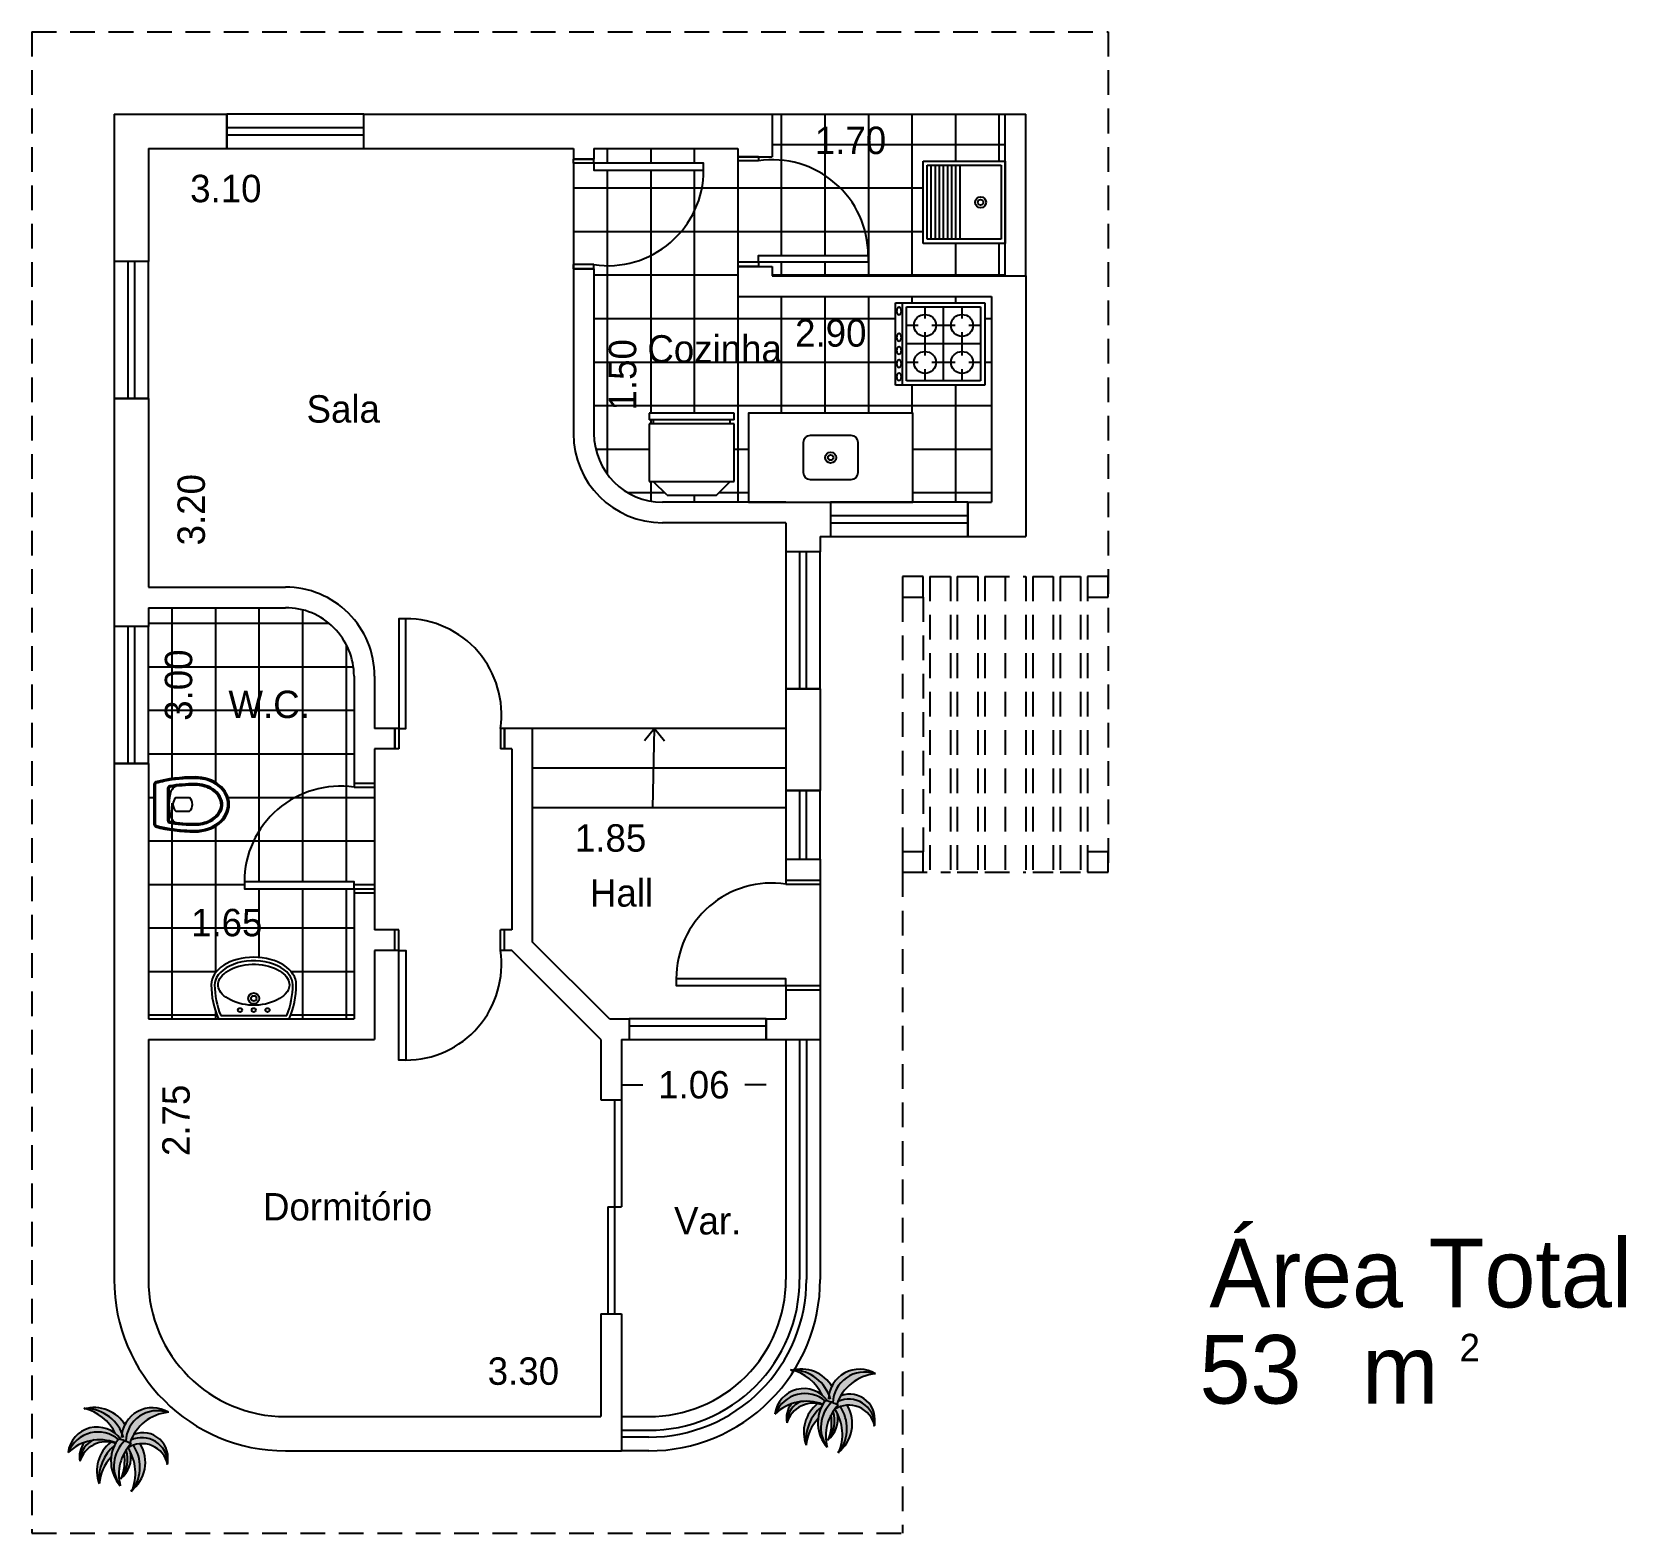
# Model space of a CAD drawing. Extents: x 0 to 11.6, y 0 to 11.
import ezdxf

# ---------------------------------------------------------------- set-up
doc = ezdxf.new("R2010")
doc.units = 0
doc.linetypes.add('ACAD_ISO02W100', pattern=[15, 12, -3])
doc.layers.get('0').update_dxf_attribs({"linetype": 'CONTINUOUS'})
doc.layers.get('DEFPOINTS').update_dxf_attribs({"linetype": 'CONTINUOUS'})
for name, color, linetype in [('BLOCO', 5, 'CONTINUOUS'), ('BLOCOS', 5, 'CONTINUOUS'), ('HACHURA', 1, 'CONTINUOUS'), ('JARDIM', 3, 'CONTINUOUS'), ('P_LMCT', 8, 'CONTINUOUS'), ('PAREDE', 7, 'CONTINUOUS'), ('PONTILHADO', 8, 'ACAD_ISO02W100')]:
    doc.layers.add(name, color=color, linetype=linetype)
doc.styles.add('PADRÃO', font='AVGARDN.TTF', dxfattribs={"height": 0.2})
doc.dimstyles.new('PADRÃOS', dxfattribs={"dimtxt": 0.15, "dimasz": 0.1, "dimexe": 1.25, "dimexo": 0.625, "dimgap": 0.1, "dimtad": 0, "dimjust": 1, "dimzin": 1, "dimtxsty": 'PADRÃO', "dimcen": 2.5, "dimse1": 1, "dimse2": 1, "dimsd1": 1, "dimsd2": 1, "dimclrt": 1, "dimazin": 3, "dimtfac": 1, "dimtdec": 4, "dimtmove": 0, "dimatfit": 3, "dimtolj": 1, "dimtzin": 0})
pattern_1 = [(0, (-138.0415234968158, -136.8734322314368), (0, 0.3175), []), (90, (-138.0415234968158, -136.8734322314368), (-0.3175, 1.944062586693024e-17), [])]

msp = doc.modelspace()

# ---------------------------------------------------------------- texts
at = {"layer": 'HACHURA', "ltscale": 0.015, "style": 'PADRÃO'}
for s, p in [('Hall', (4.070697294084852, 4.569640168333081)), ('Var.', (4.684121899132919, 2.178303119240695))]:
    msp.add_text(s, height=0.2, dxfattribs=at).set_placement(p)

# ---------------------------------------------------------------- blocks, each defined once
blk = doc.blocks.new('J1')
at = {"layer": 'BLOCO'}
for p, q in [((0, 0.25), (0, 0)), ((1, 0.25), (0, 0.25)), ((1, 0), (1, 0.25)), ((1, 0.1500000000000057), (0, 0.1500000000000057)), ((0, 0.09999999999999432), (1, 0.09999999999999432)), ((0, 0), (1, 0))]:
    blk.add_line(p, q, dxfattribs=at)
blk = doc.blocks.new('P80D15')
at = {"layer": 'BLOCO', "ltscale": 0.015}
for p, q in [((0, 0.1500000000000057), (0, 0)), ((0, 0.1500000000000341), (0.03000000000000114, 0.1500000000000341)), ((0.03000000000000114, 0.1500000000000057), (0.03000000000000114, 0)), ((0.7700000000000102, 0.1500000000000057), (0.7700000000000102, 0)), ((0.7700000000000102, 0.1500000000000057), (0.8000000000000114, 0.1500000000000057)), ((0.8000000000000114, 0.1500000000000057), (0.8000000000000114, 0)), ((0, 2.842170943040401e-14), (0.03000000000000114, 0)), ((0.7699999999999818, 0), (0.8000000000000114, 0))]:
    blk.add_line(p, q, dxfattribs=at)
at = {"layer": 'BLOCO'}
blk.add_lwpolyline([(0.7700000000000102, 0.1500000000000057), (0.7199999999999989, 0.1500000000000057), (0.7199999999999989, 0.950000000000017), (0.7700000000000102, 0.950000000000017)], close=True, dxfattribs=at)
at = {"layer": 'BLOCO', "ltscale": 0.015}
blk.add_arc((0.7199999999999989, 0.2524375000000134), 0.6975625000000036, 89.99999999999959, 188.444460412286, dxfattribs=at)
blk = doc.blocks.new('P80E15')
at = {"layer": 'BLOCO', "ltscale": 0.015}
for p, q in [((0.03000000000000114, 0.1500000000000057), (0, 0.1500000000000057)), ((0, 0.1500000000000057), (0, 0)), ((0.03000000000000114, 0.1500000000000057), (0.03000000000000114, 0)), ((0.8000000000000114, 0.1500000000000341), (0.7700000000000102, 0.1500000000000341)), ((0.7700000000000102, 0.1500000000000057), (0.7700000000000102, 0)), ((0.8000000000000114, 0.1500000000000057), (0.8000000000000114, 0)), ((0.03000000000000114, 2.842170943040401e-14), (0, 0)), ((0.8000000000000114, 2.842170943040401e-14), (0.7700000000000102, 5.684341886080801e-14))]:
    blk.add_line(p, q, dxfattribs=at)
at = {"layer": 'BLOCO'}
blk.add_lwpolyline([(0.03000000000000114, 0.1500000000000057), (0.0800000000000125, 0.1500000000000057), (0.0800000000000125, 0.950000000000017), (0.03000000000000114, 0.950000000000017)], close=True, dxfattribs=at)
at = {"layer": 'BLOCO', "ltscale": 0.015}
blk.add_arc((0.0800000000000125, 0.2524375000000134), 0.6975625000000036, 351.555539587714, 90.00000000000041, dxfattribs=at)
blk = doc.blocks.new('P80E25')
at = {"layer": 'BLOCO', "ltscale": 0.015}
for p, q in [((0.03000000000000114, 0.25), (0, 0.25)), ((0, 0.25), (0, 0)), ((0.03000000000000114, 0.25), (0.03000000000000114, 0)), ((0.8000000000000114, 0.2500000000000284), (0.7700000000000102, 0.2500000000000284)), ((0.7700000000000102, 0.25), (0.7700000000000102, 2.842170943040401e-14)), ((0.8000000000000114, 0.25), (0.8000000000000114, 2.842170943040401e-14)), ((0.8000000000000114, 2.842170943040401e-14), (0, 0))]:
    blk.add_line(p, q, dxfattribs=at)
at = {"layer": 'BLOCO'}
blk.add_lwpolyline([(0.03000000000000114, 0.25), (0.0800000000000125, 0.25), (0.0800000000000125, 1.050000000000011), (0.03000000000000114, 1.050000000000011)], close=True, dxfattribs=at)
at = {"layer": 'BLOCO', "ltscale": 0.015}
blk.add_arc((0.0800000000000125, 0.3524375000000077), 0.6975625000000036, 351.555539587714, 90.00000000000041, dxfattribs=at)
blk = doc.blocks.new('J50')
at = {"layer": 'BLOCO'}
for p, q in [((0, 0.25), (0, 0)), ((0.5, 0.25), (0, 0.25)), ((0.5, 0), (0.5, 0.25)), ((0.5, 0.1500000000000057), (0, 0.1500000000000057)), ((0, 0.09999999999999432), (0.5, 0.09999999999999432)), ((0, 0), (0.5, 0))]:
    blk.add_line(p, q, dxfattribs=at)
blk = doc.blocks.new('VASOSAN')
at = {"layer": 'BLOCOS'}
for p, q in [((-0.04999870165021036, 0.1999637913173729), (-0.04999870165021036, 0.300036208682684)), ((0.05000129834978395, 0.2000000000000171), (0.05000129834978395, 0.3000000000000398)), ((-0.1156907586723577, 0.1400000000000148), (0.1156608751354042, 0.1400000000000148)), ((-0.1156899891503542, 0.1500000000000057), (0.1156563640565906, 0.1500000000000057)), ((-0.1449592708755176, 0.04000000000002046), (0.1449618675667352, 0.04000000000002046)), ((-0.144958964094414, 0.05000000000001137), (0.144958964094414, 0.05000000000001137))]:
    blk.add_line(p, q, dxfattribs=at)
for centre, radius, start, end in [((-1.681254687468936e-05, 0.2500000000000284), 0.07072348561596478, 44.98962509969003, 134.9688828081831), ((-0.1156907586724003, 0.1599999999999966), 0.02, 189.3867869031125, 270.0000000001221), ((-0.1156899891503826, 0.1599999999999113), 0.01, 189.3843767903272, 270.0000000002443), ((-1.681254687468936e-05, 0.2500000000000284), 0.07072348561596478, 225.0311171918169, 315.01037490031), ((0.1156563640566048, 0.1599999999999397), 0.01, 269.9999999999185, 350.5758748885445), ((0.1156608751354185, 0.1600000000000534), 0.02, 269.9999999999593, 350.5771305827586), ((-0.1449592708755176, 0.06000000000784667), 0.02, 195.5363314444965, 269.9999999879495), ((-0.1449589640944282, 0.0600000000000307), 0.01, 195.5346797106506, 270), ((0.1449589640941156, 0.06000000000059913), 0.01, 270.0000000017912, 344.483103753554), ((0.1449618675666784, 0.06000000000008754), 0.02, 270.0000000001221, 344.463668535786)]:
    blk.add_arc(centre, radius, start, end, dxfattribs=at)
for centre, major_axis, ratio, start_param, end_param in [((1.298349786793551e-06, 0.3400000000000034), (0, 0.25), 0.8000000000000114, 4.71238898038469, 7.853981633974483), ((1.298349786793551e-06, 0.3400000000000034), (0, 0.5), 0.4000000000000057, 1.570796326794897, 2.178171401941273), ((1.298349786793551e-06, 0.3400000000000034), (0, 0.5), 0.4000000000000057, 4.10501390519934, 4.71238898038469), ((3.162615456631102e-06, 0.2000000000000171), (-0.1315416254084454, 0), 0.380107846735427, 0, 3.141592653589793)]:
    blk.add_ellipse(centre, major_axis=major_axis, ratio=ratio, start_param=start_param, end_param=end_param, dxfattribs=at)
for points, knots in [([(0.1900012983497845, 0.3400000000000034), (0.1900012983497845, 0.3848761319792686), (0.1797393390216371, 0.4296688513161939), (0.1275724019719462, 0.5345347987748141), (0.06728061332151469, 0.5774883381547511), (-0.05557463358574921, 0.5822833263597715), (-0.1176873313140447, 0.5442092108278018), (-0.1772271428546759, 0.4396819034496957), (-0.1899987016502109, 0.3899119131999385), (-0.1899987016502109, 0.3400000000000034)], [4.71238898038469, 4.71238898038469, 4.71238898038469, 4.71238898038469, 5.268704666077937, 5.268704666077937, 6.251971787216637, 6.251971787216637, 7.235238908355337, 7.235238908355337, 7.853981633974483, 7.853981633974483, 7.853981633974483, 7.853981633974483]), ([(0.1500012983497925, 0.3400000000000034), (0.1500012983497925, 0.3788440209133057), (0.1410350669412708, 0.4175642631073231), (0.09785548235792874, 0.5046356523495774), (0.05186252916044509, 0.5365242863162791), (-0.035906470330346, 0.5428969122828846), (-0.08268716521656927, 0.5186239494114204), (-0.136675398657502, 0.4336095243094746), (-0.1499987016502189, 0.3869668551708401), (-0.1499987016502189, 0.3400000000000034)], [4.71238898038469, 4.71238898038469, 4.71238898038469, 4.71238898038469, 5.267303564860582, 5.267303564860582, 6.225165062483076, 6.225165062483076, 7.18302656010557, 7.18302656010557, 7.853981633974483, 7.853981633974483, 7.853981633974483, 7.853981633974483]), ([(0.1400012983497874, 0.3400000000000034), (0.1400012983497874, 0.3772837390730786), (0.1313244408788421, 0.4146147677288923), (0.08614040026922964, 0.5057958350239744), (0.03502463044166859, 0.5349710805647021), (-0.04931088296146413, 0.5246485128546965), (-0.08846614740087944, 0.4978919085569657), (-0.1301770436703151, 0.4186244413023701), (-0.139998701650228, 0.3793231752999873), (-0.139998701650228, 0.3400000000000034)], [4.71238898038469, 4.71238898038469, 4.71238898038469, 4.71238898038469, 5.266984672173268, 5.266984672173268, 6.376176055750425, 6.376176055750425, 7.268653195712185, 7.268653195712185, 7.853981633974483, 7.853981633974483, 7.853981633974483, 7.853981633974483]), ([(-0.1899987016502109, 0.3400000000000034), (-0.1899987016502109, 0.2628456380244302), (-0.1826597402104682, 0.1857481592563204), (-0.1646350625580055, 0.0962993025843275), (-0.1598779088782436, 0.07633152029333701), (-0.1545936493339752, 0.05732178411361133)], [1.570796326794897, 1.570796326794897, 1.570796326794897, 1.570796326794897, 2.037455774227855, 2.037455774227855, 2.178171373096618, 2.178171373096618, 2.178171373096618, 2.178171373096618]), ([(0.1255213970934932, 0.158362586435743), (0.1304959230626253, 0.1883329397418549), (0.1342856674288981, 0.2197754344096836), (0.1388984311594896, 0.280892952358073), (0.1400012983497874, 0.3104504303007616), (0.1400012983497874, 0.3400000000000034)], [4.319424209334854, 4.319424209334854, 4.319424209334854, 4.319424209334854, 4.526146784234752, 4.526146784234752, 4.71238898038469, 4.71238898038469, 4.71238898038469, 4.71238898038469]), ([(0.1353910129756457, 0.1567256052765629), (0.1406375926198677, 0.1883393074453181), (0.1445703338030171, 0.2215366219332111), (0.1489940345178695, 0.2833246268364178), (0.1500012983497925, 0.3116621455754114), (0.1500012983497925, 0.3400000000000034)], [4.319414935773391, 4.319414935773391, 4.319414935773391, 4.319414935773391, 4.53527739023095, 4.53527739023095, 4.71238898038469, 4.71238898038469, 4.71238898038469, 4.71238898038469]), ([(0.1545944801337669, 0.0573247746568768), (0.1714080019636555, 0.1178830224408784), (0.1827947395838834, 0.188231392050767), (0.1891612343353728, 0.2873542333339003), (0.1900012983497845, 0.3136769834079587), (0.1900012983497845, 0.3400000000000034)], [4.105016649121983, 4.105016649121983, 4.105016649121983, 4.105016649121983, 4.553177186481221, 4.553177186481221, 4.71238898038469, 4.71238898038469, 4.71238898038469, 4.71238898038469])]:
    blk.add_open_spline(points, degree=3, knots=knots, dxfattribs=at)
for points in [[(-0.1499987016502189, 0.3400000000000034), (-0.1499987016502189, 0.2771333061211863), (-0.1449377691834997, 0.2142947379843179), (-0.1354229546785177, 0.1567380311504962)], [(-0.1399987016502138, 0.3400000000000034), (-0.1399987016502138, 0.2776703725988909), (-0.1349701841103865, 0.2153313553609451), (-0.1255561557510418, 0.1583694305881238)]]:
    blk.add_open_spline(points, degree=3, dxfattribs=at)
blk = doc.blocks.new('LAVAT')
at = {"layer": 'BLOCOS'}
for p, q in [((-0.2573623180961135, 0), (0.2573623180960993, 0)), ((-0.2410322495695425, 0.02500000000000568), (0.2410322495695283, 0.02500000000000568))]:
    blk.add_line(p, q, dxfattribs=at)
for centre, radius in [((-2.842170943040401e-14, 0.1500000000000057), 0.04), ((-2.842170943040401e-14, 0.1500000000000057), 0.02), ((-0.09999999999999432, 0.06499999999999773), 0.015), ((0, 0.06499999999999773), 0.015), ((0.09999999999999432, 0.06499999999999773), 0.015)]:
    blk.add_circle(centre, radius, dxfattribs=at)
for centre, radius, start, end in [((0.3099999999999739, 0.25), 0.6200000000000045, 180, 203.779994731564), ((0.3099999999999739, 0.25), 0.5951987399818819, 180.0000000000055, 202.2113997706397), ((-0.3099999999999739, 0.25), 0.5951987399818819, 337.7886002293573, 359.9999999999946), ((-0.3099999999999739, 0.25), 0.6200000000000045, 336.2200052684331, 7.016477563892661e-15)]:
    blk.add_arc(centre, radius, start, end, dxfattribs=at)
blk.add_ellipse((-2.842170943040401e-14, 0.25), major_axis=(0.3100000000000023, 0), ratio=0.645161290322576, start_param=0, end_param=3.141592653589793, dxfattribs=at)
for points, knots in [([(0.2849999999999824, 0.2500000000000284), (0.2849999999999682, 0.300317964642403), (0.2452497040517159, 0.3541887687748044), (0.1008916727811169, 0.4227595909021034), (3.167234224576987e-05, 0.4339558931305021), (-0.1743068501371283, 0.3989778962069579), (-0.2442601782461509, 0.3532994974840165), (-0.2803506487652356, 0.2860131679577762), (-0.2851229441039038, 0.2679846562883483), (-0.285198739981908, 0.2499999999999716)], [0, 0, 0, 0, 0.9361481793933827, 0.9361481793933827, 1.872296358786765, 1.872296358786765, 2.808444538180148, 2.808444538180148, 3.13938546545754, 3.13938546545754, 3.13938546545754, 3.13938546545754]), ([(0.2599999999999625, 0.2500000000000284), (0.2599999999999625, 0.2784978981889878), (0.242078010852012, 0.3126567214920613), (0.1643569005752425, 0.3704649949829673), (0.1030052039381815, 0.3920693254798095), (-0.02877373062847255, 0.4037223597623836), (-0.0976825814684048, 0.3936467971219031), (-0.2034406750199054, 0.3477822861136133), (-0.2396263539294523, 0.3143366745038918), (-0.2661732608932681, 0.2526194074667387), (-0.2627272874450739, 0.2240541362115209), (-0.2158391141528142, 0.162032776211305), (-0.168127663237712, 0.1314918993692231), (-0.04805875393354597, 0.09792981637818343), (0.02266607553652022, 0.095757041570522), (0.1477154277714732, 0.1225128520000851), (0.2007272141554637, 0.1503951910720218), (0.2508407150234859, 0.2045307616155014), (0.2599999999999767, 0.2286312563089723), (0.2599999999999625, 0.2500000000000284)], [0, 0, 0, 0, 0.718091798041799, 0.718091798041799, 1.436183596083598, 1.436183596083598, 2.154275394125397, 2.154275394125397, 2.872367192167196, 2.872367192167196, 3.590458990208995, 3.590458990208995, 4.308550788250794, 4.308550788250794, 5.026642586292593, 5.026642586292593, 5.744734384334392, 5.744734384334392, 6.283185307179586, 6.283185307179586, 6.283185307179586, 6.283185307179586])]:
    blk.add_open_spline(points, degree=3, knots=knots, dxfattribs=at)
blk = doc.blocks.new('TANQUE')
at = {"layer": 'BLOCOS'}
for p, q in [((-0.2999999999999972, 0.5999999999999943), (0.2999999999999972, 0.5999999999999943)), ((-0.2999999999999972, 0), (-0.2999999999999972, 0.5999999999999943)), ((0.2999999999999972, 0.5999999999999943), (0.2999999999999972, 0)), ((-0.2700000000000244, 0.5700000000000216), (0.2700000000000102, 0.5700000000000216)), ((-0.2699999999999818, 0.03000000000000114), (-0.2700000000000244, 0.5700000000000216)), ((-0.2700000000000244, 0.5400000000000205), (0.2700000000000102, 0.5400000000000205)), ((-0.2700000000000244, 0.5100000000000193), (0.2700000000000102, 0.5100000000000193)), ((-0.2700000000000244, 0.4800000000000182), (0.2700000000000102, 0.4800000000000182)), ((0.2700000000000102, 0.5700000000000216), (0.269999999999996, 0.02999999999994429)), ((-0.2700000000000244, 0.4500000000000171), (0.2700000000000102, 0.4500000000000171)), ((-0.2700000000000244, 0.4200000000000159), (0.2700000000000102, 0.4200000000000159)), ((-0.2700000000000244, 0.3900000000000148), (0.2700000000000102, 0.3900000000000148)), ((-0.2700000000000244, 0.3600000000000136), (0.2700000000000102, 0.3600000000000136)), ((-0.2700000000000244, 0.3300000000000125), (0.2700000000000102, 0.3300000000000125)), ((0.2999999999999972, 0), (-0.2999999999999972, 0)), ((0.269999999999996, 0.02999999999994429), (-0.2699999999999818, 0.03000000000000114))]:
    blk.add_line(p, q, dxfattribs=at)
for radius in [0.04, 0.02]:
    blk.add_circle((1.4210854715202e-14, 0.1800000000000068), radius, dxfattribs=at)
blk = doc.blocks.new('GELAD')
at = {"layer": 'BLOCOS'}
for p, q in [((0.3100000000000023, 0.6499999999999773), (-0.3100000000000023, 0.6499999999999773)), ((-0.3100000000000023, 0.6499999999999773), (-0.3100000000000023, 0.5999999999999659)), ((0.3100000000000023, 0.5999999999999659), (-0.3100000000000023, 0.5999999999999659)), ((-0.2800000000000011, 0.5999999999999659), (-0.2799999999999869, 0.5699999999999932)), ((0.2800000000000153, 0.5699999999999932), (0.2800000000000011, 0.5999999999999659)), ((0.3100000000000165, 0.5999999999999659), (0.3100000000000023, 0.6499999999999773)), ((0.3100000000000023, 0.5699999999999648), (-0.3100000000000023, 0.5699999999999648)), ((-0.3100000000000023, 0.5699999999999648), (-0.3100000000000023, 0.1499999999999773)), ((0.3100000000000023, 0.1499999999999773), (0.3100000000000165, 0.5699999999999648)), ((-0.3100000000000023, 0.1499999999999773), (0.3100000000000023, 0.1499999999999773)), ((-0.1800000000000068, 0.05000000000001137), (-0.2800000000000011, 0.1500000000000057)), ((0.1800000000000068, 0.04999999999998295), (0.2800000000000011, 0.1499999999999773)), ((-0.1800000000000068, 0.05000000000001137), (0.1800000000000068, 0.04999999999998295))]:
    blk.add_line(p, q, dxfattribs=at)
blk = doc.blocks.new('PIA')
at = {"layer": 'BLOCOS'}
blk.add_lwpolyline([(-0.6000000000000085, 0), (0.5999999999999943, 0), (0.5999999999999943, 0.6500000000000057), (-0.6000000000000085, 0.6500000000000057)], close=True, dxfattribs=at)
blk.add_lwpolyline([(-0.1500000000000199, 0.1649999999999352), (0.1500000000000057, 0.1649999999999636, 0.414213562373095), (0.2000000000000028, 0.214999999999975), (0.2000000000000028, 0.4349999999999454, 0.414213562373095), (0.1500000000000057, 0.4849999999999568), (-0.1500000000000057, 0.4849999999999852, 0.4142135623731188), (-0.2000000000000028, 0.4349999999999739), (-0.2000000000000171, 0.2149999999999466, 0.4142135623730711)], format="xyb", close=True, dxfattribs=at)
for radius in [0.04, 0.02]:
    blk.add_circle((0, 0.3249999999999886), radius, dxfattribs=at)
blk = doc.blocks.new('FOGÃO4B')
at = {"layer": 'BLOCOS'}
for p, q in [((-0.2999999999999972, 0.700000000000017), (0.2999999999999972, 0.700000000000017)), ((-0.2999999999999972, 0.05000000000001137), (-0.2999999999999829, 0.700000000000017)), ((0.2999999999999972, 0.700000000000017), (0.2999999999999972, 0.05000000000001137)), ((-0.2999999999999972, 0.6500000000000057), (0.2999999999999972, 0.6500000000000057)), ((-0.2700000000000244, 0.620000000000033), (0.2700000000000102, 0.620000000000033)), ((-0.2699999999999818, 0.0800000000000125), (-0.2700000000000244, 0.620000000000033)), ((-0.1350000000000051, 0.5350000000000534), (-0.1350000000000193, 0.620000000000033)), ((2.842170943040401e-14, 0.0800000000000125), (-1.4210854715202e-14, 0.620000000000033)), ((0.1350000000000051, 0.5350000000000534), (0.1349999999999909, 0.620000000000033)), ((0.2700000000000102, 0.620000000000033), (0.269999999999996, 0.07999999999995566)), ((-0.2700000000000244, 0.4850000000000421), (-0.1850000000000023, 0.4850000000000421)), ((-0.08500000000000796, 0.4850000000000421), (0.08500000000000796, 0.4850000000000421)), ((0.1850000000000023, 0.4850000000000421), (0.2700000000000102, 0.4850000000000421)), ((-0.2700000000000244, 0.3500000000000512), (0.2700000000000102, 0.3500000000000512)), ((-0.1349999999999909, 0.2650000000000716), (-0.1350000000000051, 0.4350000000000307)), ((0.1350000000000051, 0.2650000000000716), (0.1350000000000051, 0.4350000000000307)), ((-0.2700000000000244, 0.2150000000000603), (-0.1850000000000023, 0.2150000000000603)), ((-0.1349999999999767, 0.0800000000000125), (-0.1349999999999767, 0.1650000000000489)), ((-0.08500000000000796, 0.2150000000000603), (0.08500000000000796, 0.2150000000000603)), ((0.1350000000000335, 0.0800000000000125), (0.1350000000000193, 0.1650000000000489)), ((0.1850000000000023, 0.2150000000000603), (0.2700000000000102, 0.2150000000000603)), ((0.2999999999999972, 0.05000000000001137), (-0.2999999999999972, 0.05000000000001137)), ((0.269999999999996, 0.07999999999995566), (-0.2699999999999818, 0.0800000000000125))]:
    blk.add_line(p, q, dxfattribs=at)
for centre in [(-0.1350000000000051, 0.4850000000000421), (0.1350000000000051, 0.4850000000000421), (-0.1350000000000051, 0.2150000000000603), (0.1350000000000051, 0.2150000000000603)]:
    blk.add_circle(centre, 0.08, dxfattribs=at)
for centre in [(-0.2399999999999949, 0.6750000000000114), (-0.1439999999999912, 0.6750000000000114), (-0.04800000000000182, 0.6750000000000114), (0.04800000000000182, 0.6750000000000114), (0.2400000000000091, 0.6750000000000114)]:
    blk.add_ellipse(centre, major_axis=(-0.03000000000000114, 0), ratio=0.499999999999981, dxfattribs=at)
blk = doc.blocks.new('COZINHA')
at = {"layer": 'HACHURA', "ltscale": 0.015, "style": 'PADRÃO'}
blk.add_text('Cozinha', height=0.2, dxfattribs=at).set_placement((-0.6582467478390299, -0.06847717339962855))
blk = doc.blocks.new('SALA')
at = {"layer": 'HACHURA', "ltscale": 0.015, "style": 'PADRÃO'}
blk.add_text('Sala', height=0.2, dxfattribs=at).set_placement((-0.2331277903099362, -0.02739059275700129))
blk = doc.blocks.new('DORMI')
at = {"layer": 'HACHURA', "ltscale": 0.015, "style": 'PADRÃO'}
blk.add_text('Dormitório', height=0.2, dxfattribs=at).set_placement((-0.5164404245072092, -0.06614472024716633))
blk = doc.blocks.new('WC')
at = {"layer": 'HACHURA', "ltscale": 0.015, "style": 'PADRÃO'}
blk.add_text('W.C.', height=0.2, dxfattribs=at).set_placement((-0.137135439593294, -0.09586776615662984))
blk = doc.blocks.new('SETA')
at = {"layer": 'PAREDE', "ltscale": 0.015}
for q in [(-0.07329951123824685, -0.09103539160554419), (0.07329951123824685, -0.09103539160554419)]:
    blk.add_line((0, 0), q, dxfattribs=at)
blk = doc.blocks.new('*D27')
at = {"layer": 'DEFPOINTS', "color": 0, "linetype": 'BYBLOCK', "ltscale": 0.015}
for p in [(138.8915234968158, 146.9734322314368), (141.9915234968158, 146.895605883231), (141.9915234968158, 146.6796005293071)]:
    blk.add_point(p, dxfattribs=at)
at = {"color": 1, "linetype": 'BYBLOCK', "ltscale": 0.015, "insert": (139.4562212990136, 146.6796005293071), "char_height": 0.2, "attachment_point": 5, "style": 'PADRÃO'}
blk.add_mtext('\\A1;3.10', dxfattribs=at)
blk = doc.blocks.new('*D28')
at = {"layer": 'DEFPOINTS', "color": 0, "linetype": 'BYBLOCK', "ltscale": 0.015}
for p in [(138.8915234968158, 146.9734322314368), (139.20512118541, 146.9734322314368), (138.8915234968158, 143.7734322314369)]:
    blk.add_point(p, dxfattribs=at)
at = {"color": 1, "linetype": 'BYBLOCK', "ltscale": 0.015, "insert": (139.20512118541, 144.3381300336347), "char_height": 0.2, "attachment_point": 5, "rotation": 90, "style": 'PADRÃO'}
blk.add_mtext('\\A1;3.20', dxfattribs=at)
blk = doc.blocks.new('*D29')
at = {"layer": 'DEFPOINTS', "color": 0, "linetype": 'BYBLOCK', "ltscale": 0.015}
for p in [(142.1415234968158, 145.8473788103996), (145.0415234968158, 145.8473788103996), (142.1415234968158, 145.6260598612727)]:
    blk.add_point(p, dxfattribs=at)
at = {"color": 1, "linetype": 'BYBLOCK', "ltscale": 0.015, "insert": (143.8688828661132, 145.6260598612727), "char_height": 0.2, "attachment_point": 5, "style": 'PADRÃO'}
blk.add_mtext('\\A1;2.90', dxfattribs=at)
blk = doc.blocks.new('*D30')
at = {"layer": 'DEFPOINTS', "color": 0, "linetype": 'BYBLOCK', "ltscale": 0.015}
for p in [(143.1915234968158, 145.8934322314368), (142.3513089491291, 144.3934322314368), (143.1915234968158, 144.3934322314368)]:
    blk.add_point(p, dxfattribs=at)
at = {"color": 1, "linetype": 'BYBLOCK', "ltscale": 0.015, "insert": (142.3513089491291, 145.3222097039643), "char_height": 0.2, "attachment_point": 5, "rotation": 90, "style": 'PADRÃO'}
blk.add_mtext('\\A1;1.50', dxfattribs=at)
blk = doc.blocks.new('*D31')
at = {"layer": 'DEFPOINTS', "color": 0, "linetype": 'BYBLOCK', "ltscale": 0.015}
for p in [(143.4415234968158, 147.2234322314368), (145.1415234968158, 147.2234322314368), (145.1415234968158, 147.0307809824876)]:
    blk.add_point(p, dxfattribs=at)
at = {"color": 1, "linetype": 'BYBLOCK', "ltscale": 0.015, "insert": (144.0127460242883, 147.0307809824876), "char_height": 0.2, "attachment_point": 5, "style": 'PADRÃO'}
blk.add_mtext('\\A1;1.70', dxfattribs=at)
blk = doc.blocks.new('*D32')
at = {"layer": 'DEFPOINTS', "color": 0, "linetype": 'BYBLOCK', "ltscale": 0.015}
for p in [(143.5415234968157, 141.9424732319941), (143.5415234968157, 141.6372092224538), (141.6915234968158, 141.1855642657929)]:
    blk.add_point(p, dxfattribs=at)
at = {"color": 1, "linetype": 'BYBLOCK', "ltscale": 0.015, "insert": (142.2628833869257, 141.9424732319941), "char_height": 0.2, "attachment_point": 5, "style": 'PADRÃO'}
blk.add_mtext('\\A1;1.85', dxfattribs=at)
blk = doc.blocks.new('*D33')
at = {"layer": 'DEFPOINTS', "color": 0, "linetype": 'BYBLOCK', "ltscale": 0.015}
for p in [(138.8915234968158, 138.7234322314368), (138.8915234968158, 138.053760037109), (142.1915234968158, 137.7234322314368)]:
    blk.add_point(p, dxfattribs=at)
at = {"color": 1, "linetype": 'BYBLOCK', "ltscale": 0.015, "insert": (141.626825694618, 138.053760037109), "char_height": 0.2, "attachment_point": 5, "style": 'PADRÃO'}
blk.add_mtext('\\A1;3.30', dxfattribs=at)
blk = doc.blocks.new('*D34')
at = {"layer": 'DEFPOINTS', "color": 0, "linetype": 'BYBLOCK', "ltscale": 0.015}
for p in [(138.8915234968158, 140.4734322314368), (139.0940786910785, 137.7234322314368), (139.8915234968158, 137.7234322314368)]:
    blk.add_point(p, dxfattribs=at)
at = {"color": 1, "linetype": 'BYBLOCK', "ltscale": 0.015, "insert": (139.0940786910785, 139.8842151984698), "char_height": 0.2, "attachment_point": 5, "rotation": 90, "style": 'PADRÃO'}
blk.add_mtext('\\A1;2.75', dxfattribs=at)
blk = doc.blocks.new('*D35')
at = {"color": 0, "linetype": 'BYBLOCK', "ltscale": 0.015}
for p, q in [((142.3415234968158, 140.1423587737534), (142.4986267919973, 140.1423587737534)), ((143.3984498673986, 140.1423587737534), (143.2413465722171, 140.1423587737534))]:
    blk.add_line(p, q, dxfattribs=at)
at = {"layer": 'DEFPOINTS', "color": 0, "linetype": 'BYBLOCK', "ltscale": 0.015}
for p in [(142.3415234968158, 140.4734322314368), (143.3984498673986, 140.4734322314368), (143.3984498673986, 140.1423587737534)]:
    blk.add_point(p, dxfattribs=at)
at = {"color": 1, "linetype": 'BYBLOCK', "ltscale": 0.015, "insert": (142.8699866821072, 140.1423587737534), "char_height": 0.2, "attachment_point": 5, "style": 'PADRÃO'}
blk.add_mtext('\\A1;1.06', dxfattribs=at)
blk = doc.blocks.new('*D36')
at = {"layer": 'DEFPOINTS', "color": 0, "linetype": 'BYBLOCK', "ltscale": 0.015}
for p in [(140.5415234968158, 141.3252817868024), (138.8915234968158, 140.6234322314369), (140.5415234968158, 140.6234322314369)]:
    blk.add_point(p, dxfattribs=at)
at = {"color": 1, "linetype": 'BYBLOCK', "ltscale": 0.015, "insert": (139.4628833869257, 141.3252817868024), "char_height": 0.2, "attachment_point": 5, "style": 'PADRÃO'}
blk.add_mtext('\\A1;1.65', dxfattribs=at)
blk = doc.blocks.new('*D37')
at = {"layer": 'DEFPOINTS', "color": 0, "linetype": 'BYBLOCK', "ltscale": 0.015}
for p in [(138.8915234968158, 143.6234322314369), (138.8915234968158, 140.6234322314369), (139.112585987182, 140.6234322314369)]:
    blk.add_point(p, dxfattribs=at)
at = {"color": 1, "linetype": 'BYBLOCK', "ltscale": 0.015, "insert": (139.112585987182, 143.0587344292391), "char_height": 0.2, "attachment_point": 5, "rotation": 90, "style": 'PADRÃO'}
blk.add_mtext('\\A1;3.00', dxfattribs=at)
blk = doc.blocks.new('AV6')
h = blk.add_hatch(color=106)
h.paths.add_polyline_path([(-0.4477262207494102, -0.002977357479164056, -0.005015885189113994), (-0.4430071095957491, 0.001571234720833203, -0.5133489841119385), (-0.07941743163681281, 0.09267264149654864, -0.1754327987513727), (-0.06580748271480275, 0.09347319041236624, -0.02224602427513279), (-0.02619891915779959, 0.07977058834888062, -0.5044055204164368), (0.2788805631737894, 0.2908305209117703, -0.005015885189113238), (0.2854035255212093, 0.2914713510738363, 0.5264817760451141), (-0.05436704756065325, 0.1383661339425259, 0.2880349811308034), (-0.3101081197096622, 0.3198008219183368, 0.009659423688835616), (-0.320025413717703, 0.3175187053075614, -0.2197620253862994), (-0.1005844009765156, 0.1335024212250886, 0.5975188265901428)])
h.paths.add_polyline_path([(0.01129947410176335, 0.08871671725079366, 0.01779875549566773), (0.003340950111317298, 0.06686993572709632, -0.005771755847972775), (0.01310119024084244, 0.06206450261075069, 0.03070272605792723), (-0.01246592019131931, 0.03222166470827048, -0.5068640684722764), (0.2773168502549641, -0.07997010288592854, 0.014458771862742), (0.279264717963482, -0.06953514819496043, 0.525417074889045)])
h = blk.add_hatch(color=74)
h.paths.add_polyline_path([(-0.4430071095957491, 0.00157123472083498, -0.2910664479563843), (-0.09870381697079189, 0.06796168486855692, -0.02267741406652314), (-0.08564128380217717, 0.08846185930976347, -0.09464775667479289), (-0.07941743163681103, 0.09267264149654686, 0.5133489841119404)])
h.paths.add_polyline_path([(0.01310119024084244, 0.06206450261075069, 0.02808643553438512), (-0.0353530120461194, 0.08329104689383193, 0.3532789544329948), (-0.07409543642977923, -0.2351383588201035, 0.01152256814226619), (-0.0660692509506049, -0.2445324016556309, -0.2644526956570309)])
h.paths.add_polyline_path([(0.03157225015408294, 0.1300990432407492, 0.03530786338170577), (0.01129947410176335, 0.08871671725079366, -0.5254170748890629), (0.2792647179634837, -0.06953514819496931, 0.5779188554322637)])
h.paths.add_polyline_path([(-0.3101081197096622, 0.3198008219183368, -0.2880349811308034), (-0.05436704756065325, 0.1383661339425259, -0.07461174001627284), (-0.03281025227724932, 0.2018881922116069, 0.3142277650874031)])
h.paths.add_polyline_path([(0.008441120441522898, -0.0003035516953300288, 0.02835451986657883), (-0.01072662858260109, 0.03332066173140014, 0.002669989533910877), (-0.01246592019131931, 0.03222166470827048, 0.01540278629696386), (-0.02386761726821085, 0.01612171066770252, -0.2465985101233894), (-0.05698273971061951, -0.1859267761364389, -0.002319945651959423), (-0.05811078451608331, -0.1887540531900331, 0.2664182732078214)])
h = blk.add_hatch(color=72)
h.paths.add_polyline_path([(0.2788805631737894, 0.2908305209117703, 0.5044055204164392), (-0.02619891915779959, 0.07977058834887885, -0.01710576080151573), (0.003340950111317298, 0.06686993572709632, -0.2954431459381392)])
h.paths.add_polyline_path([(-0.100463342697978, 0.06485492777521706, 0.0460423526958482), (-0.1362320764680049, 0.07410233474098682, 0.3254542188289034), (-0.2206644792235419, -0.2300390990050332, -0.1625836946443244), (-0.1326522367817606, -0.03509674677196095, -0.09886915251657173)])
h.paths.add_polyline_path([(-0.02386761726821085, 0.01612171066770252, 0.02314959840198321), (-0.03908471182857021, -0.009316015238496789, -0.1378612862604256), (-0.05698273971061951, -0.1859267761364389, 0.2465985101233894)])
h.paths.add_polyline_path([(-0.2628009496225214, 0.08778775476065448, 0.05252716849303114), (-0.3292824344571983, 0.07148484382758014, 0.2146602409661976), (-0.3607664048458874, -0.06578166896504634, -0.01510052644253884), (-0.3568819544292374, -0.05428020704930248, -0.3018974800003647)])
h.paths.add_polyline_path([(0.0795930649418235, 0.06220364691107427, 0.06664809559964605), (0.02942145594594869, 0.05234968200311307, -0.2961183379499516), (0.02898567129415319, -0.268613802588618, 0.3584417827433447)])
h = blk.add_hatch(color=3)
h.paths.add_polyline_path([(0.02942145594594869, 0.05234968200311307, 0.05785054838547905), (-0.01072662858260109, 0.03332066173140191, -0.2401968784679991), (0.02127702633465134, -0.275257413771973, 0.009659423688842822), (0.02898567129415319, -0.268613802588618, 0.2961183379499516)])
h.paths.add_polyline_path([(-0.0353530120461194, 0.08329104689383193, 0.01704073550885152), (-0.06580748271480275, 0.09347319041236624, 0.274640779039426), (-0.08564128380216829, 0.08846185930977413, 0.3360178796638915), (-0.07409543642977923, -0.2351383588201035, -0.3532789544329948)])
h.paths.add_polyline_path([(-0.100463342697978, 0.06485492777521706, -0.003329213817987319), (-0.09870381697079189, 0.06796168486855692, 0.1285805667485186), (-0.2628009496225214, 0.08778775476065448, 0.3018974800003647), (-0.3568819544292374, -0.05428020704930248, -0.4110268145131496)])
at = {"layer": 'P_LMCT'}
for centre, radius, start, end in [((-0.4095308124297272, -0.01206805426523871), 0.3415240086499002, 25.22904349088865, 77.11878529470336), ((-0.2560077650430834, 0.06200965177241358), 0.2634067876503071, 30.16423056151505, 106.8497138269625), ((-0.3266489608485834, 0.02552857422866417), 0.2947367557430113, 16.12929067402955, 87.92821697614123), ((0.1680685120868279, 0.0982993565488659), 0.2260153199373922, 58.72499668889598, 177.7874856882693), ((0.204334131870219, 0.07256405221054685), 0.2306456628237349, 71.21847394613492, 178.2094988768371), ((0.3140812741738976, -0.03395609843892089), 0.3266885950935005, 95.03608516687677, 162.023288148672), ((-0.2374399094967679, -0.02812457180612782), 0.2117845959663957, 35.33029274242877, 173.1806341545671), ((-0.2285377586969091, -0.08328346052009117), 0.2306456628237349, 49.63735095997898, 158.3383030633636), ((0.09790248247398559, -0.04107997835069099), 0.1835809280742821, 344.5826346494872, 111.180872657176), ((-0.2186630231432218, -0.2359054357921782), 0.3266885950935005, 68.45712217841773, 134.5206918426217), ((-0.1925259807870301, -0.03212603555814297), 0.1715737216112178, 142.8513154935549, 191.3124043195296), ((-0.1684526828505355, -0.1243261246043001), 0.2010274134385702, 70.23218774130856, 163.0686171420933), ((-0.2029180760247229, -0.05405359554243994), 0.1539640451733295, 110.8015381994121, 180.4802505111412), ((0.03043412475328822, -0.1359560194215739), 0.2681457342249178, 128.4294722818669, 200.540260375918), ((0.09026786827833888, -0.1920350803017357), 0.312696925472104, 129.4511942927998, 186.0897672340992), ((0.1337089352258332, -0.06571794940902898), 0.2681155198868572, 144.8049533694999, 221.8306089671698), ((0.1424906788519174, -0.09991824733311105), 0.2553312042884119, 134.0735503059124, 213.9975973410611), ((-0.07150674790419487, 0.0742750056553163), 0.02002628077462525, 73.46569946931508, 136.0217163757203), ((0.2430868460926874, -0.1608434104261178), 0.3202832177808504, 135.7047345715896, 195.1470256831927), ((-0.1999163302410061, -0.3582774031827665), 0.4712364393787489, 63.08964373850609, 73.46569946931503), ((-0.2328044344480311, -0.05337216733932948), 0.2201908096485642, 321.1847317669549, 18.39749383509774), ((0.04100420774028279, 0.1044947068951831), 0.09120388833881847, 190.3947197671359, 191.4808419339549), ((0.09130573839185274, -0.1300833337256897), 0.1926433742482472, 12.04435647434404, 122.5933054272241), ((-0.2973669577439217, -0.1523563971169839), 0.3415240086499002, 336.5962758017547, 32.86423259227556), ((-0.1467989732925581, -0.07244322755816768), 0.2634067876503071, 306.8653472694957, 30.74210480920017), ((0.09077094196271851, -0.0827120433242623), 0.1889537884147206, 0.7549306950758502, 114.8716397136205), ((0.01336334783946214, 0.06193154569416137), 0, 306.1792874770122, 0), ((-0.2180113336563565, -0.1077964069767212), 0.2947367557430113, 325.7868441203169, 32.91218246472277), ((0.1151749531637272, -0.2643243310816956), 0.3375849544703569, 137.2327402951221, 174.1709729439916), ((-0.189120232278146, -0.03651088125895718), 0.2008518329579165, 309.5460811114088, 10.38542012299046), ((-0.3622157351109454, -0.06578166896504634), 0.3280274809498151, 336.5687263002873, 9.912089792030708)]:
    blk.add_arc(centre, radius, start, end, dxfattribs=at)
blk = doc.blocks.new('AREA')
at = {"layer": 'HACHURA', "ltscale": 0.1, "style": 'PADRÃO'}
for s, p in [('Área Total', (-2.498118662321986, 0.432649720527877)), ('m', (-1.383981738905476, -0.2692598737472736))]:
    blk.add_text(s, height=0.5, dxfattribs=at).set_placement(p)
at = {"layer": 'HACHURA', "ltscale": 0.015, "style": 'PADRÃO'}
blk.add_text('2', height=0.2, dxfattribs=at).set_placement((-0.6730096243244077, 0.03971876221811499))
blk.add_attdef('100', (-2.57025748884891, -0.2692836984217877), '', height=0.5, dxfattribs=at)

# ---------------------------------------------------------------- dimensions: what is measured, and where the dimension line sits
at = {"layer": 'HACHURA', "ltscale": 0.015}
for base, p1, p2, picture, middle in [((7.099999999999994, 10.15734875105079), (5.399999999999977, 10.34999999999999), (7.099999999999994, 10.34999999999999), '*D31', (5.971222527472491, 10.15734875105079)), ((3.949999999999989, 9.806168297870272), (0.8499999999999943, 10.10000000000002), (3.949999999999989, 10.02217365179419), '*D27', (1.414697802197793, 9.806168297870272)), ((5.499999999999915, 5.069041000557263), (3.649999999999977, 4.31213203435604), (5.499999999999915, 4.763776991016982), '*D32', (4.221359890109881, 5.069041000557263)), ((2.5, 4.451849555365584), (0.8499999999999943, 3.750000000000028), (2.5, 3.750000000000028), '*D36', (1.421359890109898, 4.451849555365584)), ((5.356926370582784, 3.268926542316535), (4.300000000000011, 3.600000000000023), (5.356926370582784, 3.600000000000023), '*D35', (4.828463185291383, 3.268926542316535)), ((0.8499999999999943, 1.180327805672164), (4.150000000000006, 0.8500000000000227), (0.8499999999999943, 1.850000000000023), '*D33', (3.585302197802207, 1.180327805672164))]:
    dim = msp.add_linear_dim(base=base, p1=p1, p2=p2, dimstyle='PADRÃOS', dxfattribs=at)
    dim.commit()
    dim.dimension.update_dxf_attribs({"geometry": picture, "text_midpoint": middle, "insert": (-138.0415234968158, -136.8734322314368)})
for base, p1, p2, picture, middle in [((1.163597688594194, 10.10000000000002), (0.8499999999999943, 6.900000000000034), (0.8499999999999943, 10.10000000000002), '*D28', (1.163597688594194, 7.464697802197833)), ((1.071062490366188, 3.750000000000028), (0.8499999999999943, 6.750000000000028), (0.8499999999999943, 3.750000000000028), '*D37', (1.071062490366188, 6.18530219780223)), ((1.052555194262681, 0.8500000000000227), (0.8499999999999943, 3.600000000000023), (1.849999999999994, 0.8500000000000227), '*D34', (1.052555194262681, 3.010782967032981))]:
    dim = msp.add_linear_dim(base=base, p1=p1, p2=p2, angle=90, dimstyle='PADRÃOS', dxfattribs=at)
    dim.commit()
    dim.dimension.update_dxf_attribs({"geometry": picture, "text_midpoint": middle, "insert": (-138.0415234968158, -136.8734322314368)})
dim = msp.add_linear_dim(base=(4.099999999999994, 8.752627629835843), p1=(6.999999999999972, 8.973946578962796), p2=(4.099999999999994, 8.973946578962796), dimstyle='PADRÃOS', dxfattribs=at)
dim.commit()
dim.dimension.update_dxf_attribs({"geometry": '*D29', "text_midpoint": (5.827359369297341, 8.752627629835843), "dimtype": 160, "insert": (-138.0415234968158, -136.8734322314368)})
dim = msp.add_linear_dim(base=(4.309785452313321, 7.52000000000001), p1=(5.149999999999977, 9.02000000000001), p2=(5.149999999999977, 7.52000000000001), angle=90, dimstyle='PADRÃOS', dxfattribs=at)
dim.commit()
dim.dimension.update_dxf_attribs({"geometry": '*D30', "text_midpoint": (4.309785452313321, 8.448777472527496), "dimtype": 160, "insert": (-138.0415234968158, -136.8734322314368)})

# ---------------------------------------------------------------- hatches: boundary and pattern name
at = {"layer": 'HACHURA', "ltscale": 0.015}
h = msp.add_hatch(dxfattribs=at)
h.set_pattern_fill('NET', color=256, scale=0.1, style=0)
h.set_pattern_definition(pattern_1)
h.paths.add_polyline_path([(4.900000000000006, 9.942173651794178), (4.099999999999966, 9.942173651794178), (4.099999999999994, 9.99217365179419), (3.950000000000017, 9.992173651794218), (3.949999999999989, 9.252173651794152), (4.099999999999994, 9.25217365179418, 0.458070425990229)])
h.paths.add_polyline_path([(5.299999999999983, 10.00915913853723), (5.149999999999949, 10.00915913853723), (5.150000000000006, 10.03915913853723), (5.149999999999977, 10.09999999999999), (4.099999999999994, 10.10000000000002), (4.099999999999994, 10.02217365179419), (4.100000000000023, 9.99217365179419), (4.900000000000006, 9.99217365179419), (4.900000000000006, 9.942173651794178, -0.4580704259902146), (4.100000000000023, 9.25217365179418), (4.100000000000023, 9.22217365179418), (4.099999999999994, 8.02000000000001, 0.414213562373089), (4.599999999999994, 7.52000000000001), (5.226260446498117, 7.52000000000001), (5.226260446498117, 8.170000000000016), (6.426260446498134, 8.170000000000016), (6.426260446498134, 7.52000000000001), (6.826260446498139, 7.52000000000001), (7, 7.52000000000001), (6.999999999999972, 9.02000000000001), (5.149999999999977, 9.019999999999982), (5.149999999999977, 9.239159138537218), (5.149999999999977, 9.26915913853722), (5.299999999999983, 9.26915913853722), (5.299999999999983, 9.31915913853723), (6.099999999999994, 9.31915913853723, 0.458070425990229)])
h.paths.add_polyline_path([(5.122729206187557, 8.169999999999987), (5.122729206187557, 8.119999999999976), (5.092729206187556, 8.119999999999948), (5.092729206187528, 8.089999999999947), (5.122729206187529, 8.089999999999975), (5.122729206187529, 7.669999999999987), (5.092729206187528, 7.669999999999987), (4.992729206187533, 7.569999999999993), (4.63272920618752, 7.570000000000022), (4.532729206187554, 7.669999999999987), (4.502729206187524, 7.670000000000016), (4.502729206187524, 8.089999999999947), (4.532729206187554, 8.089999999999947), (4.532729206187554, 8.119999999999976), (4.502729206187524, 8.120000000000005), (4.502729206187524, 8.169999999999987)], flags=16)
h.paths.add_polyline_path([(6.299999999999955, 8.973946578962739), (6.94999999999996, 8.973946578962739), (6.94999999999996, 8.373946578962745), (6.299999999999955, 8.373946578962716)], flags=16)
h.paths.add_polyline_path([(6.5, 10.00706012985401), (7.099999999999994, 10.00706012985398), (7.099999999999994, 10.34999999999999), (5.399999999999949, 10.34999999999999), (5.399999999999977, 10.03915913853723), (5.300000000000011, 10.03915913853723), (5.300000000000011, 10.00915913853723, -0.4580704259902146), (6.099999999999994, 9.31915913853723), (6.099999999999994, 9.26915913853722), (5.300000000000011, 9.26915913853722), (5.299999999999983, 9.239159138537218), (5.399999999999977, 9.239159138537218), (5.399999999999977, 9.170000000000044), (7.099999999999994, 9.170000000000044), (7.099999999999966, 9.407060129853932), (6.5, 9.407060129853988)])
h.paths.add_polyline_path([(4.445802048810862, 8.48138649457448), (5.563933916942716, 8.48138649457448), (5.563933916942716, 8.793749131937119), (4.445802048810862, 8.793749131937119)], flags=24)
h.paths.add_polyline_path([(5.488279698967659, 8.906748508956724), (6.166439039626994, 8.906748508956724), (6.166439039626994, 8.59850675071496), (5.488279698967659, 8.59850675071496)], flags=24)
h.paths.add_polyline_path([(4.155664573192439, 8.127554945054982), (4.155664573192439, 8.770000000000039), (4.463906331434202, 8.770000000000039), (4.463906331434202, 8.127554945054982)], flags=24)
h.paths.add_polyline_path([(5.649999999999977, 10.31146963017167), (6.292445054945034, 10.31146963017167), (6.292445054945034, 10.00322787192991), (5.649999999999977, 10.00322787192991)], flags=24)
h = msp.add_hatch(dxfattribs=at)
h.set_pattern_fill('NET', color=256, scale=0.1, style=0)
h.set_pattern_definition(pattern_1)
edge = h.paths.add_edge_path()
edge.add_line((2.349999999999994, 4.700288646200761), (1.549999999999955, 4.700288646200761))
edge.add_line((1.549999999999955, 4.700288646200761), (1.549999999999983, 4.75028864620117))
edge.add_arc((2.247562499999987, 4.750288646200772), 0.6975624999999995, 81.55553958771628, 179.9999999999673, ccw=False)
edge.add_line((2.349999999999966, 5.44028864620077), (2.349999999999966, 5.470288646200771))
edge.add_line((2.349999999999966, 5.470288646200771), (2.349999999999966, 6.250000000000057))
edge.add_arc((1.849999999999966, 6.250000000000057), 0.4999999999999952, 0, 90.00000000000325)
edge.add_line((1.849999999999937, 6.750000000000057), (0.8500000000000227, 6.750000000000057))
edge.add_line((0.8500000000000227, 6.750000000000057), (0.8499999999999943, 6.613476273057557))
edge.add_line((0.8499999999999943, 6.613476273057557), (0.8499999999999943, 5.613476273057557))
edge.add_line((0.8499999999999943, 5.613476273057557), (0.8499999999999943, 3.750000000000057))
edge.add_line((0.8499999999999943, 3.750000000000057), (1.361053486589071, 3.750000000000057))
edge.add_arc((1.928415804689251, 4), 0.6199999999999974, 179.9999999999895, 203.779994731407, ccw=False)
edge.add_ellipse((1.618415804689278, 4.000000000000057), major_axis=(0.3100000000000023, 0), ratio=0.645161290322576, start_angle=0, end_angle=180, ccw=False)
edge.add_arc((1.308415804689332, 4.000000000000085), 0.6200000000000034, 336.2200052685824, 359.9999999999606, ccw=False)
edge.add_line((1.875778122789484, 3.750000000000028), (2.349999999999994, 3.750000000000028))
edge.add_line((2.349999999999994, 3.750000000000028), (2.349999999999994, 4.67028864620076))
edge.add_line((2.349999999999994, 4.67028864620076), (2.349999999999994, 4.700288646200761))
edge = h.paths.add_edge_path(flags=16)
edge.add_ellipse((1.189999999999998, 5.315280508736976), major_axis=(0.25, -4.592273826833915e-17), ratio=0.8000000000000114, start_angle=270, end_angle=450, ccw=False)
edge.add_ellipse((1.189999999999998, 5.315280508736976), major_axis=(0.5, -9.18454765366783e-17), ratio=0.4000000000000057, start_angle=235.1999716104384, end_angle=270, ccw=False)
edge.add_arc((0.9100000000000534, 5.170319939520084), 0.02000000000002972, 180, 258.17726239736567, ccw=False)
edge.add_line((0.8900000000000148, 5.170319939520084), (0.8900000000000148, 5.46024107796228))
edge.add_arc((0.9099999999999966, 5.460241077960092), 0.01999999999999972, 101.82273711226361, 179.9999999937305, ccw=False)
edge.add_ellipse((1.189999999999998, 5.315280508736976), major_axis=(0.5, -9.18454765366783e-17), ratio=0.4000000000000057, start_angle=90, end_angle=124.80002838732861, ccw=False)
h.paths.add_polyline_path([(2.5, 5.44028864620077), (2.349999999999994, 5.44028864620077, 0.4580704259902287), (1.549999999999983, 4.750288646200772), (2.349999999999994, 4.750288646200772), (2.349999999999994, 4.700288646200733), (2.500000000000028, 4.700288646200761)])
h.paths.add_polyline_path([(1.377366351829949, 5.888952710351504), (2.089866351829954, 5.888952710351504), (2.089866351829954, 6.200903259802061), (1.377366351829949, 6.200903259802061)], flags=24)
h.paths.add_polyline_path([(1.099999999999994, 4.603841313607347), (1.742719780219772, 4.603841313607347), (1.742719780219772, 4.299857797123821), (1.099999999999994, 4.299857797123821)], flags=24)
h.paths.add_polyline_path([(0.9169416112453064, 5.870604395604431), (0.9169416112453064, 6.500000000000028), (1.22518336948707, 6.500000000000028), (1.22518336948707, 5.870604395604431)], flags=24)

# ---------------------------------------------------------------- linework, layer by layer
at = {"layer": 'BLOCO'}
for p, q in [((5.356926370582784, 3.750000000000028), (4.356926370582784, 3.750000000000028)), ((4.356926370582784, 3.750000000000028), (4.356926370582784, 3.600000000000023)), ((5.356926370582784, 3.600000000000023), (5.356926370582784, 3.750000000000028)), ((4.356926370582784, 3.700000000000017), (5.356926370582784, 3.700000000000017)), ((4.356926370582784, 3.600000000000023), (5.356926370582784, 3.600000000000023))]:
    msp.add_line(p, q, dxfattribs=at)
at = {"layer": 'BLOCO', "ltscale": 0.015}
for p, q in [((5.499999999999972, 3.600000000000023), (5.499999999999972, 1.849999999999994)), ((5.599999999999966, 3.600000000000023), (5.599999999999966, 1.849999999999994)), ((5.650000000000006, 3.600000000000023), (5.649999999999977, 1.849999999999994)), ((5.75, 3.600000000000023), (5.749999999999972, 1.849999999999994)), ((4.25, 3.159499994329678), (4.25, 1.599499994329676)), ((4.300000000000011, 3.159499994329678), (4.300000000000011, 2.379499994329677)), ((4.199999999999989, 2.379499994329677), (4.199999999999989, 1.599499994329676)), ((4.199999999999989, 2.379499994329677), (4.300000000000011, 2.379499994329677)), ((4.300000000000011, 0.8500000000000227), (4.499999999999972, 0.8499999999999943)), ((4.299999999999983, 0.7500000000000284), (4.499999999999943, 0.75)), ((4.499999999999972, 0.6999999999999886), (4.300000000000011, 0.6999999999999886)), ((4.499999999999972, 0.5999999999999943), (4.300000000000011, 0.5999999999999943))]:
    msp.add_line(p, q, dxfattribs=at)
for radius in [1, 1.25, 1.1, 1.15]:
    msp.add_arc((4.499999999999972, 1.849999999999994), radius, 270, 2.417221557912273e-13, dxfattribs=at)
at = {"layer": 'HACHURA', "ltscale": 0.015}
for p, q in [((3.949999999999989, 9.99217365179419), (3.949999999999989, 8.941438087487086)), ((2.5, 5.44028864620077), (2.5, 4.700288646200761))]:
    msp.add_line(p, q, dxfattribs=at)
at = {"layer": 'PAREDE', "ltscale": 0.015}
for p, q in [((0.5999999999999943, 10.35000000000002), (0.5999999999999943, 9.274823990720165)), ((0.5999999999999943, 10.35000000000002), (1.42141754373128, 10.35000000000002)), ((1.42141754373128, 10.10000000000002), (1.42141754373128, 10.35000000000002)), ((2.42141754373128, 10.10000000000002), (2.42141754373128, 10.35000000000002)), ((2.42141754373128, 10.35000000000002), (5.399999999999977, 10.34999999999999)), ((5.399999999999977, 10.34999999999999), (5.399999999999977, 10.03915913853723)), ((5.399999999999977, 10.34999999999999), (7.25, 10.34999999999999)), ((7.099999999999994, 9.170000000000016), (7.099999999999994, 10.34999999999999)), ((7.25, 9.170000000000016), (7.25, 10.34999999999999)), ((0.8499999999999943, 10.10000000000002), (1.42141754373128, 10.10000000000002)), ((0.8499999999999943, 10.10000000000002), (0.8499999999999943, 9.274823990720165)), ((2.42141754373128, 10.10000000000002), (3.949999999999989, 10.10000000000002)), ((3.949999999999989, 10.10000000000002), (3.949999999999989, 10.02217365179419)), ((3.949999999999989, 10.02217365179419), (4.099999999999994, 10.02217365179419)), ((4.099999999999994, 10.10000000000002), (4.099999999999994, 10.02217365179419)), ((4.099999999999994, 10.10000000000002), (5.149999999999977, 10.09999999999999)), ((5.149999999999977, 10.09999999999999), (5.149999999999977, 10.03915913853723)), ((5.149999999999977, 10.03915913853723), (5.399999999999977, 10.03915913853723)), ((0.8499999999999943, 9.274823990720165), (0.5999999999999943, 9.274823990720165)), ((3.949999999999989, 9.22217365179418), (4.099999999999994, 9.22217365179418)), ((3.949999999999989, 9.22217365179418), (3.949999999999989, 8.02000000000001)), ((4.099999999999994, 9.22217365179418), (4.099999999999994, 8.02000000000001)), ((5.149999999999977, 9.239159138537218), (5.399999999999977, 9.239159138537218)), ((5.149999999999977, 9.239159138537218), (5.149999999999977, 9.02000000000001)), ((5.399999999999977, 9.239159138537218), (5.399999999999977, 9.170000000000016)), ((5.399999999999977, 9.170000000000016), (7.25, 9.170000000000016)), ((7.25, 9.170000000000016), (7.250000000000028, 7.27000000000001)), ((5.149999999999977, 9.02000000000001), (7, 9.02000000000001)), ((6.999999999999972, 9.02000000000001), (7, 7.52000000000001)), ((0.8499999999999943, 8.274823990720165), (0.5999999999999943, 8.274823990720165)), ((0.5999999999999943, 8.274823990720165), (0.5999999999999943, 6.613476273057557)), ((0.8499999999999943, 8.274823990720165), (0.8499999999999943, 6.900000000000034)), ((5.499999999999972, 7.52000000000001), (4.599999999999994, 7.52000000000001)), ((5.499999999999972, 7.52000000000001), (5.826260446498139, 7.52000000000001)), ((5.826260446498139, 7.52000000000001), (5.826260446498139, 7.27000000000001)), ((6.826260446498139, 7.52000000000001), (6.826260446498139, 7.27000000000001)), ((6.826260446498139, 7.52000000000001), (7, 7.52000000000001)), ((5.499999999999972, 7.370000000000033), (4.599999999999994, 7.370000000000033)), ((5.499999999999972, 7.370000000000033), (5.5, 7.158664550593812)), ((5.75, 7.27000000000001), (5.75, 7.158664550593812)), ((5.75, 7.27000000000001), (5.826260446498139, 7.27000000000001)), ((6.826260446498139, 7.27000000000001), (7.250000000000028, 7.27000000000001)), ((5.750000000000028, 7.158664550593812), (5.499999999999972, 7.158664550593812)), ((0.8499999999999943, 6.900000000000034), (1.849999999999966, 6.900000000000006)), ((0.8499999999999943, 6.750000000000028), (1.849999999999966, 6.750000000000057)), ((0.8499999999999943, 6.750000000000028), (0.8499999999999943, 6.613476273057557)), ((0.8499999999999943, 6.613476273057557), (0.5999999999999943, 6.613476273057557)), ((2.349999999999966, 6.250000000000057), (2.349999999999994, 5.470288646200771)), ((2.5, 6.250000000000057), (2.5, 5.870000000000033)), ((5.750000000000028, 6.158664550593812), (5.499999999999972, 6.158664550593812)), ((5.5, 6.158664550593812), (5.499999999999972, 5.416614875864866)), ((5.749999999999972, 6.158664550593812), (5.749999999999943, 5.416614875864866)), ((2.647299915335424, 5.870000000000033), (2.5, 5.870000000000033)), ((2.647299915335424, 5.720000000000027), (2.647299915335424, 5.870000000000033)), ((3.5, 5.870000000000033), (3.447299915335435, 5.870000000000033)), ((3.447299915335435, 5.720000000000027), (3.447299915335435, 5.870000000000033)), ((5.499999999999972, 5.870000000000033), (3.5, 5.870000000000033)), ((3.649999999999977, 5.870000000000061), (3.649999999999977, 4.31213203435604)), ((4.530211157310163, 5.290000000000077), (4.542171079069789, 5.870000000000061)), ((2.5, 5.720000000000027), (2.499999999999972, 5.470288646200771)), ((2.647299915335424, 5.720000000000027), (2.5, 5.720000000000027)), ((3.5, 5.720000000000027), (3.447299915335435, 5.720000000000027)), ((3.5, 5.720000000000027), (3.5, 4.400000000000063)), ((0.8499999999999943, 5.613476273057557), (0.5999999999999943, 5.613476273057557)), ((0.5999999999999943, 5.613476273057557), (0.5999999999999943, 1.850000000000023)), ((0.8499999999999943, 5.613476273057557), (0.8499999999999943, 3.750000000000028)), ((2.349999999999994, 5.470288646200771), (2.5, 5.470288646200771)), ((5.499999999999972, 5.580000000000041), (3.649999999999977, 5.580000000000041)), ((5.499999999999972, 5.416614875864866), (5.749999999999943, 5.416614875864866)), ((5.499999999999972, 5.290000000000049), (3.649999999999977, 5.290000000000049)), ((5.499999999999972, 4.916614875864866), (5.749999999999943, 4.916614875864866)), ((5.499999999999972, 4.916614875864866), (5.499999999999972, 4.763776991016982)), ((5.749999999999943, 4.916614875864866), (5.749999999999943, 4.763776991016982)), ((2.349999999999994, 4.67028864620076), (2.5, 4.67028864620076)), ((2.349999999999994, 4.67028864620076), (2.349999999999994, 3.750000000000028)), ((2.499999999999972, 4.670288646200731), (2.5, 4.400000000000063)), ((5.499999999999972, 4.763776991016982), (5.749999999999972, 4.763776991016982)), ((2.647299915335424, 4.400000000000063), (2.5, 4.400000000000063)), ((2.647299915335424, 4.250000000000057), (2.647299915335424, 4.400000000000063)), ((3.5, 4.400000000000063), (3.447299915335435, 4.400000000000063)), ((3.447299915335435, 4.250000000000057), (3.447299915335435, 4.400000000000063)), ((4.212132034356046, 3.750000000000057), (3.649999999999977, 4.31213203435604)), ((2.5, 4.250000000000057), (2.5, 3.600000000000023)), ((2.647299915335424, 4.250000000000057), (2.5, 4.250000000000057)), ((3.5, 4.250000000000057), (3.447299915335435, 4.250000000000057)), ((4.150000000000034, 3.600000000000023), (3.5, 4.250000000000057)), ((5.499999999999972, 3.963776991016971), (5.749999999999972, 3.963776991016971)), ((5.499999999999972, 3.963776991016971), (5.499999999999972, 3.750000000000028)), ((5.749999999999943, 3.963776991016971), (5.749999999999972, 3.600000000000023)), ((0.8499999999999943, 3.750000000000028), (2.349999999999994, 3.750000000000028)), ((4.212132034356046, 3.750000000000057), (4.356926370582784, 3.750000000000057)), ((4.356926370582784, 3.750000000000057), (4.356926370582784, 3.600000000000023)), ((5.356926370582784, 3.750000000000057), (5.356926370582784, 3.600000000000023)), ((5.356926370582784, 3.750000000000057), (5.499999999999972, 3.750000000000028)), ((0.8499999999999943, 3.600000000000023), (2.499999999999972, 3.600000000000023)), ((0.8499999999999943, 3.600000000000023), (0.8499999999999943, 1.850000000000023)), ((4.150000000000034, 3.600000000000023), (4.150000000000034, 3.159499994329678)), ((4.300000000000011, 3.600000000000023), (4.300000000000011, 3.159499994329678)), ((4.300000000000011, 3.600000000000023), (4.356926370582755, 3.600000000000023)), ((5.356926370582755, 3.600000000000023), (5.499999999999972, 3.600000000000023)), ((5.499999999999972, 3.600000000000023), (5.75, 3.600000000000023)), ((4.150000000000006, 3.159499994329678), (4.300000000000011, 3.159499994329678)), ((4.150000000000006, 1.599499994329676), (4.300000000000011, 1.599499994329676)), ((4.150000000000006, 1.599499994329676), (4.150000000000006, 0.8500000000000227)), ((4.300000000000011, 1.599499994329676), (4.300000000000011, 0.8500000000000512)), ((1.849999999999994, 0.8500000000000227), (4.150000000000006, 0.8500000000000227)), ((4.300000000000011, 0.8500000000000512), (4.300000000000011, 0.6000000000000512)), ((1.849999999999994, 0.6000000000000227), (4.300000000000011, 0.6000000000000512))]:
    msp.add_line(p, q, dxfattribs=at)
at = {"layer": 'PAREDE'}
for p, q in [((6.349999999999966, 6.977158687508933), (6.349999999999966, 6.827158687508927)), ((6.499999999999972, 6.977158687508933), (6.349999999999966, 6.977158687508933)), ((6.499999999999972, 6.827158687508927), (6.499999999999972, 6.977158687508933)), ((7.850000000000051, 6.977158687508961), (7.700000000000045, 6.977158687508961)), ((7.700000000000045, 6.977158687508961), (7.700000000000045, 6.827158687508955)), ((7.850000000000051, 6.827158687508955), (7.850000000000051, 6.977158687508961)), ((6.349999999999966, 6.827158687508927), (6.499999999999972, 6.827158687508927)), ((7.700000000000045, 6.827158687508955), (7.850000000000051, 6.827158687508955)), ((6.5, 4.970000000000027), (6.349999999999994, 4.970000000000027)), ((6.349999999999994, 4.970000000000027), (6.349999999999994, 4.820000000000022)), ((6.5, 4.820000000000022), (6.5, 4.970000000000027)), ((7.85000000000008, 4.970000000000027), (7.700000000000074, 4.970000000000027)), ((7.700000000000074, 4.970000000000027), (7.700000000000074, 4.820000000000022)), ((7.85000000000008, 4.820000000000022), (7.85000000000008, 4.970000000000027)), ((6.349999999999994, 4.820000000000022), (6.5, 4.820000000000022)), ((7.700000000000074, 4.820000000000022), (7.85000000000008, 4.820000000000022))]:
    msp.add_line(p, q, dxfattribs=at)
at = {"layer": 'PAREDE', "ltscale": 0.015}
for centre, radius, start, end in [((4.599999999999994, 8.02000000000001), 0.65, 180, 269.9999999999988), ((4.599999999999994, 8.02000000000001), 0.5, 180, 269.9999999999988), ((1.849999999999966, 6.250000000000057), 0.65, 0, 90.00000000000112), ((1.849999999999966, 6.250000000000057), 0.5, 0, 90.00000000000112), ((1.849999999999994, 1.850000000000023), 1.25, 180, 270), ((1.849999999999994, 1.850000000000023), 1, 180, 270)]:
    msp.add_arc(centre, radius, start, end, dxfattribs=at)
at = {"layer": 'PONTILHADO', "ltscale": 0.015}
for p, q in [((2.842170943040401e-14, 10.95000000000002), (7.849999999999966, 10.94999999999993)), ((2.842170943040401e-14, 10.95000000000002), (0, 0)), ((7.849999999999966, 10.94999999999993), (7.85000000000008, 4.820000000000022)), ((6.550000000000011, 6.977158687508904), (6.550000000000011, 4.820000000000022)), ((6.550000000000011, 6.977158687508933), (6.69999999999996, 6.977158687508904)), ((6.699999999999989, 6.977158687508904), (6.700000000000017, 4.820000000000022)), ((6.75, 6.977158687508904), (6.750000000000028, 4.820000000000022)), ((6.75, 6.977158687508904), (6.900000000000034, 6.977158687508933)), ((6.900000000000006, 6.977158687508904), (6.900000000000034, 4.820000000000022)), ((6.950000000000045, 6.977158687508933), (6.950000000000045, 4.820000000000022)), ((6.950000000000045, 6.977158687508904), (7.25, 6.977158687508933)), ((7.099999999999994, 6.977158687508933), (7.100000000000051, 4.820000000000022)), ((7.25, 6.977158687508933), (7.250000000000028, 4.820000000000022)), ((7.300000000000011, 6.977158687508933), (7.30000000000004, 4.820000000000022)), ((7.300000000000011, 6.977158687508933), (7.450000000000017, 6.977158687508933)), ((7.450000000000017, 6.977158687508933), (7.450000000000017, 4.820000000000022)), ((7.500000000000028, 6.977158687508933), (7.500000000000057, 4.820000000000022)), ((7.5, 6.977158687508933), (7.650000000000034, 6.977158687508961)), ((7.650000000000034, 6.977158687508933), (7.650000000000063, 4.820000000000022)), ((7.700000000000045, 6.977158687508933), (7.700000000000074, 4.970000000000027)), ((6.349999999999966, 6.827158687508927), (6.349999999999966, 4.970000000000027)), ((6.499999999999972, 6.827158687508927), (6.5, 4.970000000000027)), ((6.349999999999994, 4.820000000000022), (6.349999999999966, 8.526512829121202e-14)), ((6.349999999999994, 4.820000000000022), (6.700000000000017, 4.820000000000022)), ((6.750000000000057, 4.820000000000022), (6.900000000000034, 4.820000000000022)), ((6.950000000000074, 4.82000000000005), (7.250000000000028, 4.820000000000022)), ((7.30000000000004, 4.820000000000022), (7.450000000000017, 4.819999999999993)), ((7.500000000000028, 4.819999999999993), (7.650000000000063, 4.820000000000022)), ((0, 0), (6.349999999999966, 8.526512829121202e-14))]:
    msp.add_line(p, q, dxfattribs=at)

# ---------------------------------------------------------------- block references
at = {"layer": 'HACHURA', "ltscale": 0.015, "rotation": 90}
for name, p in [('TANQUE', (7.099999999999994, 9.707060129853971)), ('FOGÃO4B', (6.999999999999972, 8.673946578962727))]:
    msp.add_blockref(name, p, dxfattribs=at)
at = {"layer": 'HACHURA', "ltscale": 0.015}
for name, p in [('COZINHA', (5.1477301153312, 8.606182349292794)), ('SALA', (2.236545132899977, 8.127310285742738)), ('GELAD', (4.812729206187527, 7.52000000000001)), ('PIA', (5.826260446498139, 7.52000000000001)), ('WC', (1.570751791423248, 6.040795751233418)), ('DORMI', (2.202296440900085, 2.346639437271961)), ('AV6', (5.867865638029883, 0.8707767661388743))]:
    msp.add_blockref(name, p, dxfattribs=at)
msp.add_blockref('AREA', (11.08700908269287, 1.21411059341392), dxfattribs=at).add_auto_attribs({'100': '53'})
at = {"layer": 'JARDIM', "ltscale": 0.015}
msp.add_blockref('AV6', (0.7112249001282578, 0.5898679470549268), dxfattribs=at)
at = {"layer": 'PAREDE', "ltscale": 0.015}
for name, p in [('J1', (1.42141754373128, 10.10000000000002)), ('J1', (5.826260446498139, 7.27000000000001)), ('P80E15', (2.647299915335424, 5.720000000000027)), ('SETA', (4.542171079069789, 5.870000000000061)), ('LAVAT', (1.618415804689306, 3.750000000000057))]:
    msp.add_blockref(name, p, dxfattribs=at)
for name, p, rotation in [('P80E15', (3.949999999999989, 10.02217365179419), 270), ('P80D15', (5.149999999999977, 10.03915913853723), 270), ('J1', (0.8499999999999943, 8.274823990720165), 90), ('J1', (5.750000000000028, 6.158664550593812), 90.0000000000016), ('J1', (0.8499999999999943, 5.613476273057557), 90), ('VASOSAN', (0.8499999999999943, 5.315281807086762), 270), ('P80E15', (2.5, 4.67028864620076), 90), ('J50', (5.749999999999972, 4.916614875864866), 90.00000000000325), ('P80E25', (5.749999999999972, 3.963776991016971), 90.00000000000203), ('P80D15', (3.447299915335435, 4.400000000000063), 180)]:
    msp.add_blockref(name, p, dxfattribs=dict(at, rotation=rotation))

msp.set_redraw_order([(e.dxf.handle, doc.entitydb.next_handle()) for e in msp.query("TEXT MTEXT ATTDEF DIMENSION ARC_DIMENSION")])  # texts and dimensions are drawn at this point

doc.saveas('drawing.dxf')
